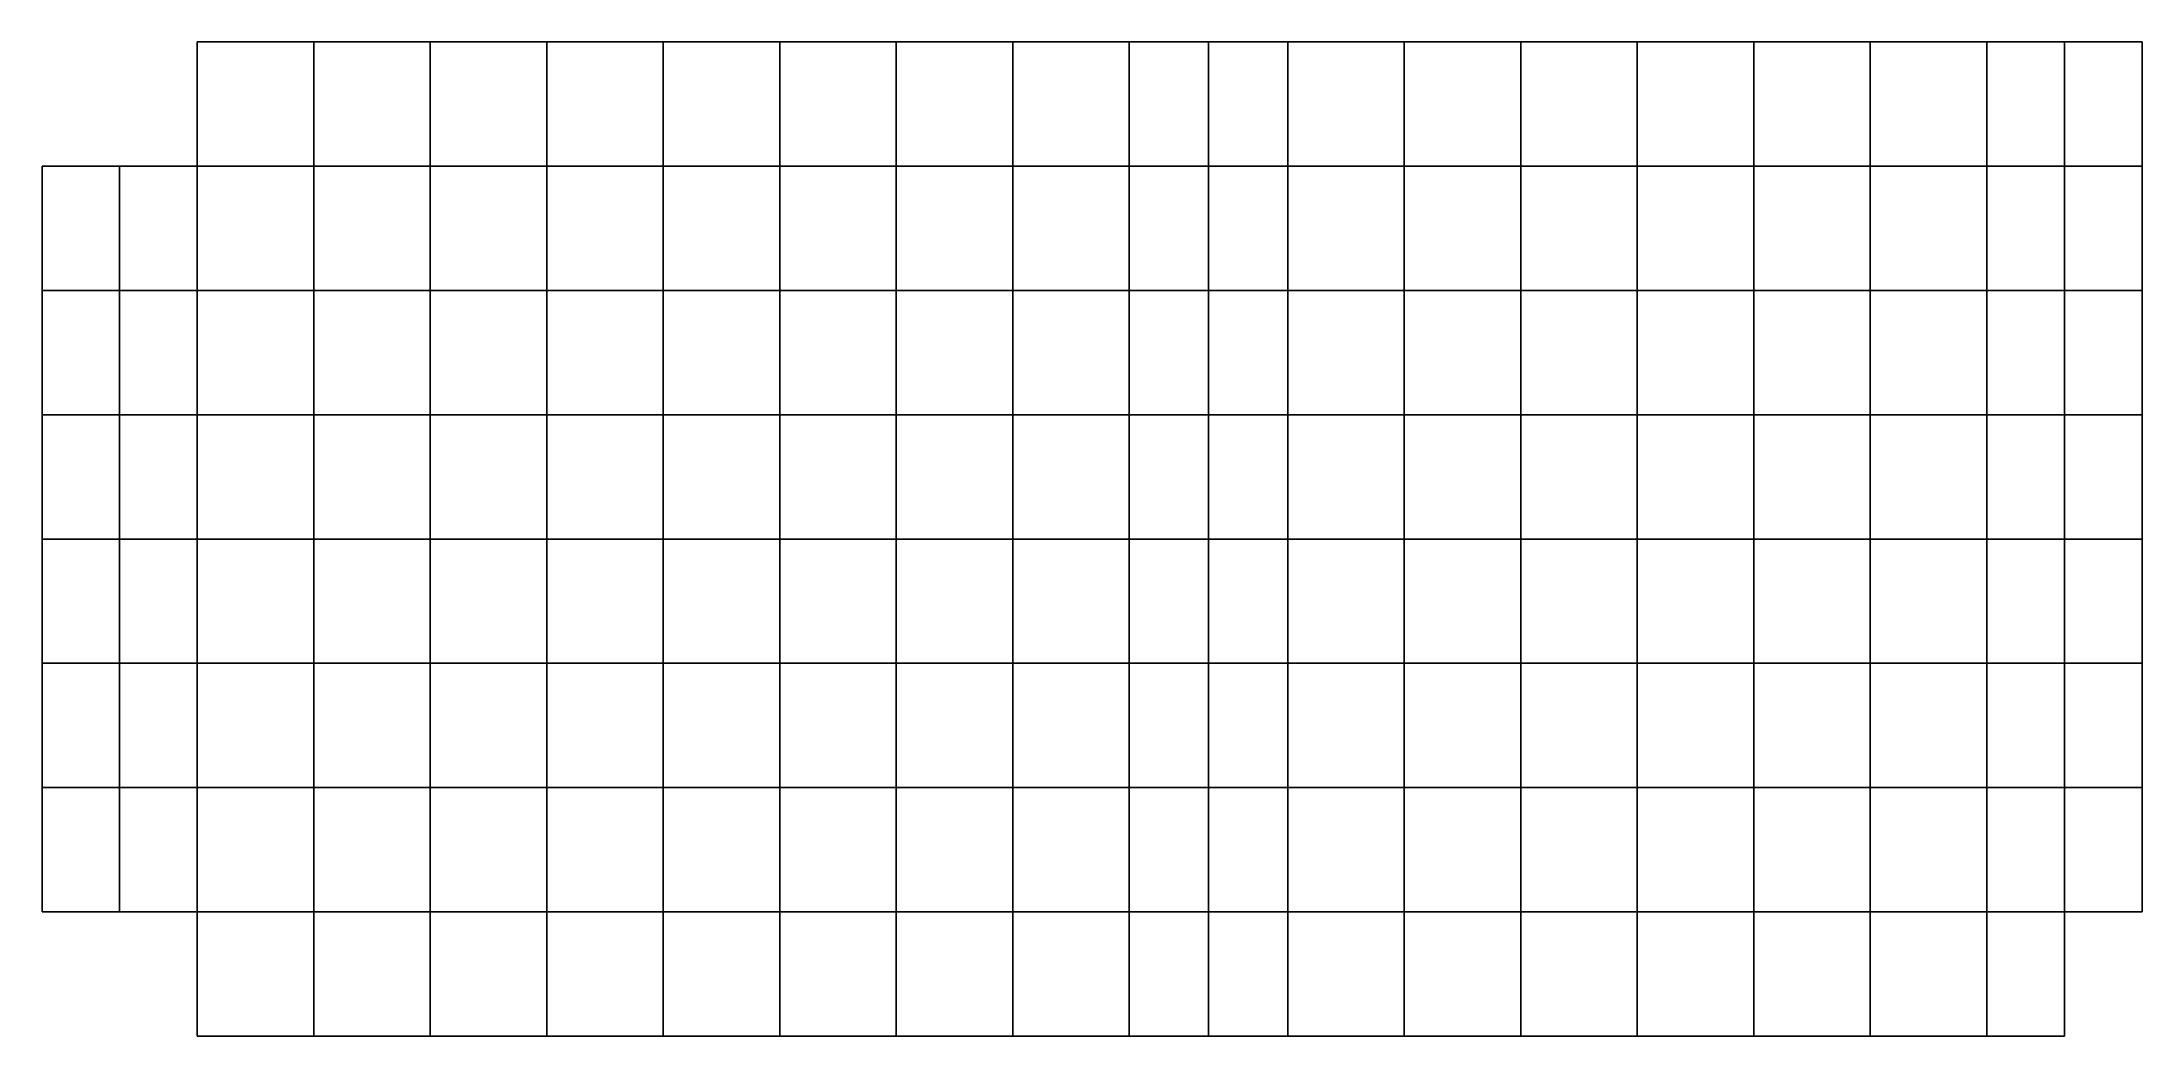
# Model space of a CAD drawing. Extents: x 0 to 768453, y -150 to 32537.
# Drawn here: x 0 to 67600, y 0 to 32000 of the extents above; entities that cross this region are included whole.
import ezdxf

# ---------------------------------------------------------------- set-up
doc = ezdxf.new("R2010")
doc.units = 0
doc.layers.get('0').update_dxf_attribs({"color": 2, "linetype": 'CONTINUOUS'})

msp = doc.modelspace()

# ---------------------------------------------------------------- linework, layer by layer
for p, q in [((5000, 28000), (5000, 32000)), ((12500, 32000), (5000, 32000)), ((5000, 32000), (5000, 32000, 3330)), ((12500, 32000, 3330), (5000, 32000, 3330)), ((5000, 28000, 3330), (5000, 32000, 3330)), ((5000, 32000, 3330), (5000, 32000, 6460)), ((5000, 32000, 6460), (5000, 32000, 9590)), ((12500, 32000, 6460), (5000, 32000, 6460)), ((5000, 28000, 6460), (5000, 32000, 6460)), ((12500, 32000, 9590), (5000, 32000, 9590)), ((5000, 28000, 9590), (5000, 32000, 9590)), ((8750, 28000, 3330), (8750, 32000, 3330)), ((8750, 28000, 6460), (8750, 32000, 6460)), ((8750, 28000, 9590), (8750, 32000, 9590)), ((12500, 28000), (12500, 32000)), ((20000, 32000), (12500, 32000)), ((12500, 32000), (12500, 32000, 3330)), ((20000, 32000, 3330), (12500, 32000, 3330)), ((12500, 28000, 3330), (12500, 32000, 3330)), ((12500, 32000, 3330), (12500, 32000, 6460)), ((12500, 32000, 6460), (12500, 32000, 9590)), ((20000, 32000, 6460), (12500, 32000, 6460)), ((12500, 28000, 6460), (12500, 32000, 6460)), ((20000, 32000, 9590), (12500, 32000, 9590)), ((12500, 28000, 9590), (12500, 32000, 9590)), ((16250, 28000, 3330), (16250, 32000, 3330)), ((16250, 28000, 6460), (16250, 32000, 6460)), ((16250, 28000, 9590), (16250, 32000, 9590)), ((20000, 28000), (20000, 32000)), ((27500, 32000), (20000, 32000)), ((20000, 32000), (20000, 32000, 3330)), ((27500, 32000, 3330), (20000, 32000, 3330)), ((20000, 28000, 3330), (20000, 32000, 3330)), ((20000, 32000, 3330), (20000, 32000, 6460)), ((20000, 32000, 6460), (20000, 32000, 9590)), ((27500, 32000, 6460), (20000, 32000, 6460)), ((20000, 28000, 6460), (20000, 32000, 6460)), ((27500, 32000, 9590), (20000, 32000, 9590)), ((20000, 28000, 9590), (20000, 32000, 9590)), ((23750, 28000, 3330), (23750, 32000, 3330)), ((23750, 28000, 6460), (23750, 32000, 6460)), ((23750, 28000, 9590), (23750, 32000, 9590)), ((27500, 28000), (27500, 32000)), ((35000, 32000), (27500, 32000)), ((27500, 32000), (27500, 32000, 3330)), ((35000, 32000, 3330), (27500, 32000, 3330)), ((27500, 28000, 3330), (27500, 32000, 3330)), ((27500, 32000, 3330), (27500, 32000, 6460)), ((27500, 32000, 6460), (27500, 32000, 9590)), ((35000, 32000, 6460), (27500, 32000, 6460)), ((27500, 28000, 6460), (27500, 32000, 6460)), ((35000, 32000, 9590), (27500, 32000, 9590)), ((27500, 28000, 9590), (27500, 32000, 9590)), ((31250, 28000, 3330), (31250, 32000, 3330)), ((31250, 28000, 6460), (31250, 32000, 6460)), ((31250, 28000, 9590), (31250, 32000, 9590)), ((35000, 28000), (35000, 32000)), ((40100, 32000), (35000, 32000)), ((35000, 32000), (35000, 32000, 3330)), ((40100, 32000, 3330), (35000, 32000, 3330)), ((35000, 28000, 3330), (35000, 32000, 3330)), ((35000, 32000, 3330), (35000, 32000, 6460)), ((35000, 32000, 6460), (35000, 32000, 9590)), ((40100, 32000, 6460), (35000, 32000, 6460)), ((35000, 28000, 6460), (35000, 32000, 6460)), ((40100, 32000, 9590), (35000, 32000, 9590)), ((35000, 28000, 9590), (35000, 32000, 9590)), ((37550, 28000, 3330), (37550, 32000, 3330)), ((37550, 28000, 6460), (37550, 32000, 6460)), ((37550, 28000, 9590), (37550, 32000, 9590)), ((40100, 28000), (40100, 32000)), ((47600, 32000), (40100, 32000)), ((40100, 32000), (40100, 32000, 3330)), ((47600, 32000, 3330), (40100, 32000, 3330)), ((40100, 28000, 3330), (40100, 32000, 3330)), ((40100, 32000, 3330), (40100, 32000, 6460)), ((40100, 32000, 6460), (40100, 32000, 9590)), ((47600, 32000, 6460), (40100, 32000, 6460)), ((40100, 28000, 6460), (40100, 32000, 6460)), ((47600, 32000, 9590), (40100, 32000, 9590)), ((40100, 28000, 9590), (40100, 32000, 9590)), ((43850, 28000, 3330), (43850, 32000, 3330)), ((43850, 28000, 6460), (43850, 32000, 6460)), ((43850, 28000, 9590), (43850, 32000, 9590)), ((47600, 28000), (47600, 32000)), ((55100, 32000), (47600, 32000)), ((47600, 32000), (47600, 32000, 3330)), ((55100, 32000, 3330), (47600, 32000, 3330)), ((47600, 28000, 3330), (47600, 32000, 3330)), ((47600, 32000, 3330), (47600, 32000, 6460)), ((47600, 32000, 6460), (47600, 32000, 9590)), ((55100, 32000, 6460), (47600, 32000, 6460)), ((47600, 28000, 6460), (47600, 32000, 6460)), ((55100, 32000, 9590), (47600, 32000, 9590)), ((47600, 28000, 9590), (47600, 32000, 9590)), ((51350, 28000, 3330), (51350, 32000, 3330)), ((51350, 28000, 6460), (51350, 32000, 6460)), ((51350, 28000, 9590), (51350, 32000, 9590)), ((55100, 28000), (55100, 32000)), ((62600, 32000), (55100, 32000)), ((55100, 32000), (55100, 32000, 3330)), ((62600, 32000, 3330), (55100, 32000, 3330)), ((55100, 28000, 3330), (55100, 32000, 3330)), ((55100, 32000, 3330), (55100, 32000, 6460)), ((55100, 32000, 6460), (55100, 32000, 9590)), ((62600, 32000, 6460), (55100, 32000, 6460)), ((55100, 28000, 6460), (55100, 32000, 6460)), ((62600, 32000, 9590), (55100, 32000, 9590)), ((55100, 28000, 9590), (55100, 32000, 9590)), ((58850, 28000, 3330), (58850, 32000, 3330)), ((58850, 28000, 6460), (58850, 32000, 6460)), ((58850, 28000, 9590), (58850, 32000, 9590)), ((67600, 32000), (62600, 32000)), ((62600, 28000), (62600, 32000)), ((62600, 32000), (62600, 32000, 3330)), ((67600, 32000, 3330), (62600, 32000, 3330)), ((62600, 28000, 3330), (62600, 32000, 3330)), ((62600, 32000, 3330), (62600, 32000, 6460)), ((62600, 32000, 6460), (62600, 32000, 9590)), ((67600, 32000, 6460), (62600, 32000, 6460)), ((62600, 28000, 6460), (62600, 32000, 6460)), ((67600, 32000, 9590), (62600, 32000, 9590)), ((62600, 28000, 9590), (62600, 32000, 9590)), ((65100, 28000, 3330), (65100, 32000, 3330)), ((65100, 28000, 6460), (65100, 32000, 6460)), ((65100, 28000, 9590), (65100, 32000, 9590)), ((67600, 28000), (67600, 32000)), ((67600, 32000), (67600, 32000, 3330)), ((67600, 28000, 3330), (67600, 32000, 3330)), ((67600, 32000, 3330), (67600, 32000, 6460)), ((67600, 32000, 6460), (67600, 32000, 9590)), ((67600, 28000, 6460), (67600, 32000, 6460)), ((67600, 28000, 9590), (67600, 32000, 9590)), ((5000, 28000), (0, 28000)), ((0, 28000), (0, 28000, 3330)), ((0, 24000), (0, 28000)), ((0, 20000, 3330), (0, 28000, 3330)), ((5000, 28000, 3330), (0, 28000, 3330)), ((0, 28000, 3330), (0, 28000, 6460)), ((0, 28000, 6460), (0, 28000, 9590)), ((0, 20000, 6460), (0, 28000, 6460)), ((5000, 28000, 6460), (0, 28000, 6460)), ((0, 20000, 9590), (0, 28000, 9590)), ((5000, 28000, 9590), (0, 28000, 9590)), ((2500, 20000, 3330), (2500, 28000, 3330)), ((2500, 20000, 6460), (2500, 28000, 6460)), ((2500, 20000, 9590), (2500, 28000, 9590)), ((12500, 28000), (5000, 28000)), ((5000, 28000), (5000, 28000, 3330)), ((5000, 24000), (5000, 28000)), ((12500, 28000, 3330), (5000, 28000, 3330)), ((5000, 20000, 3330), (5000, 28000, 3330)), ((5000, 28000, 3330), (5000, 28000, 6460)), ((5000, 28000, 6460), (5000, 28000, 9590)), ((12500, 28000, 6460), (5000, 28000, 6460)), ((5000, 20000, 6460), (5000, 28000, 6460)), ((12500, 28000, 9590), (5000, 28000, 9590)), ((5000, 20000, 9590), (5000, 28000, 9590)), ((8750, 20000, 3330), (8750, 28000, 3330)), ((8750, 20000, 6460), (8750, 28000, 6460)), ((8750, 20000, 9590), (8750, 28000, 9590)), ((20000, 28000), (12500, 28000)), ((12500, 28000), (12500, 28000, 3330)), ((12500, 24000), (12500, 28000)), ((20000, 28000, 3330), (12500, 28000, 3330)), ((12500, 20000, 3330), (12500, 28000, 3330)), ((12500, 28000, 3330), (12500, 28000, 6460)), ((12500, 28000, 6460), (12500, 28000, 9590)), ((20000, 28000, 6460), (12500, 28000, 6460)), ((12500, 20000, 6460), (12500, 28000, 6460)), ((20000, 28000, 9590), (12500, 28000, 9590)), ((12500, 20000, 9590), (12500, 28000, 9590)), ((16250, 20000, 3330), (16250, 28000, 3330)), ((16250, 20000, 6460), (16250, 28000, 6460)), ((16250, 20000, 9590), (16250, 28000, 9590)), ((27500, 28000), (20000, 28000)), ((20000, 28000), (20000, 28000, 3330)), ((20000, 24000), (20000, 28000)), ((27500, 28000, 3330), (20000, 28000, 3330)), ((20000, 20000, 3330), (20000, 28000, 3330)), ((20000, 28000, 3330), (20000, 28000, 6460)), ((20000, 28000, 6460), (20000, 28000, 9590)), ((27500, 28000, 6460), (20000, 28000, 6460)), ((20000, 20000, 6460), (20000, 28000, 6460)), ((27500, 28000, 9590), (20000, 28000, 9590)), ((20000, 20000, 9590), (20000, 28000, 9590)), ((23750, 20000, 3330), (23750, 28000, 3330)), ((23750, 20000, 6460), (23750, 28000, 6460)), ((23750, 20000, 9590), (23750, 28000, 9590)), ((35000, 28000), (27500, 28000)), ((27500, 28000), (27500, 28000, 3330)), ((27500, 24000), (27500, 28000)), ((35000, 28000, 3330), (27500, 28000, 3330)), ((27500, 20000, 3330), (27500, 28000, 3330)), ((27500, 28000, 3330), (27500, 28000, 6460)), ((27500, 28000, 6460), (27500, 28000, 9590)), ((35000, 28000, 6460), (27500, 28000, 6460)), ((27500, 20000, 6460), (27500, 28000, 6460)), ((35000, 28000, 9590), (27500, 28000, 9590)), ((27500, 20000, 9590), (27500, 28000, 9590)), ((31250, 20000, 3330), (31250, 28000, 3330)), ((31250, 20000, 6460), (31250, 28000, 6460)), ((31250, 20000, 9590), (31250, 28000, 9590)), ((40100, 28000), (35000, 28000)), ((35000, 28000), (35000, 28000, 3330)), ((35000, 24000), (35000, 28000)), ((40100, 28000, 3330), (35000, 28000, 3330)), ((35000, 20000, 3330), (35000, 28000, 3330)), ((35000, 28000, 3330), (35000, 28000, 6460)), ((35000, 28000, 6460), (35000, 28000, 9590)), ((40100, 28000, 6460), (35000, 28000, 6460)), ((35000, 20000, 6460), (35000, 28000, 6460)), ((40100, 28000, 9590), (35000, 28000, 9590)), ((35000, 20000, 9590), (35000, 28000, 9590)), ((37550, 20000, 3330), (37550, 28000, 3330)), ((37550, 20000, 6460), (37550, 28000, 6460)), ((37550, 20000, 9590), (37550, 28000, 9590)), ((47600, 28000), (40100, 28000)), ((40100, 28000), (40100, 28000, 3330)), ((40100, 24000), (40100, 28000)), ((47600, 28000, 3330), (40100, 28000, 3330)), ((40100, 20000, 3330), (40100, 28000, 3330)), ((40100, 28000, 3330), (40100, 28000, 6460)), ((40100, 28000, 6460), (40100, 28000, 9590)), ((47600, 28000, 6460), (40100, 28000, 6460)), ((40100, 20000, 6460), (40100, 28000, 6460)), ((47600, 28000, 9590), (40100, 28000, 9590)), ((40100, 20000, 9590), (40100, 28000, 9590)), ((43850, 20000, 3330), (43850, 28000, 3330)), ((43850, 20000, 6460), (43850, 28000, 6460)), ((43850, 20000, 9590), (43850, 28000, 9590)), ((55100, 28000), (47600, 28000)), ((47600, 28000), (47600, 28000, 3330)), ((47600, 24000), (47600, 28000)), ((55100, 28000, 3330), (47600, 28000, 3330)), ((47600, 20000, 3330), (47600, 28000, 3330)), ((47600, 28000, 3330), (47600, 28000, 6460)), ((47600, 28000, 6460), (47600, 28000, 9590)), ((55100, 28000, 6460), (47600, 28000, 6460)), ((47600, 20000, 6460), (47600, 28000, 6460)), ((55100, 28000, 9590), (47600, 28000, 9590)), ((47600, 20000, 9590), (47600, 28000, 9590)), ((51350, 20000, 3330), (51350, 28000, 3330)), ((51350, 20000, 6460), (51350, 28000, 6460)), ((51350, 20000, 9590), (51350, 28000, 9590)), ((62600, 28000), (55100, 28000)), ((55100, 28000), (55100, 28000, 3330)), ((55100, 24000), (55100, 28000)), ((62600, 28000, 3330), (55100, 28000, 3330)), ((55100, 20000, 3330), (55100, 28000, 3330)), ((55100, 28000, 3330), (55100, 28000, 6460)), ((55100, 28000, 6460), (55100, 28000, 9590)), ((62600, 28000, 6460), (55100, 28000, 6460)), ((55100, 20000, 6460), (55100, 28000, 6460)), ((62600, 28000, 9590), (55100, 28000, 9590)), ((55100, 20000, 9590), (55100, 28000, 9590)), ((58850, 20000, 3330), (58850, 28000, 3330)), ((58850, 20000, 6460), (58850, 28000, 6460)), ((58850, 20000, 9590), (58850, 28000, 9590)), ((67600, 28000), (62600, 28000)), ((62600, 28000), (62600, 28000, 3330)), ((62600, 24000), (62600, 28000)), ((67600, 28000, 3330), (62600, 28000, 3330)), ((62600, 20000, 3330), (62600, 28000, 3330)), ((62600, 28000, 3330), (62600, 28000, 6460)), ((62600, 28000, 6460), (62600, 28000, 9590)), ((67600, 28000, 6460), (62600, 28000, 6460)), ((62600, 20000, 6460), (62600, 28000, 6460)), ((67600, 28000, 9590), (62600, 28000, 9590)), ((62600, 20000, 9590), (62600, 28000, 9590)), ((65100, 20000, 3330), (65100, 28000, 3330)), ((65100, 20000, 6460), (65100, 28000, 6460)), ((65100, 20000, 9590), (65100, 28000, 9590)), ((67600, 28000), (67600, 28000, 3330)), ((67600, 24000), (67600, 28000)), ((67600, 20000, 3330), (67600, 28000, 3330)), ((67600, 28000, 3330), (67600, 28000, 6460)), ((67600, 28000, 6460), (67600, 28000, 9590)), ((67600, 20000, 6460), (67600, 28000, 6460)), ((67600, 20000, 9590), (67600, 28000, 9590)), ((0, 20000), (0, 24000)), ((5000, 24000), (0, 24000)), ((5000, 20000), (5000, 24000)), ((12500, 24000), (5000, 24000)), ((12500, 20000), (12500, 24000)), ((20000, 24000), (12500, 24000)), ((20000, 20000), (20000, 24000)), ((27500, 24000), (20000, 24000)), ((27500, 20000), (27500, 24000)), ((35000, 24000), (27500, 24000)), ((35000, 20000), (35000, 24000)), ((40100, 24000), (35000, 24000)), ((40100, 20000), (40100, 24000)), ((47600, 24000), (40100, 24000)), ((47600, 20000), (47600, 24000)), ((55100, 24000), (47600, 24000)), ((55100, 20000), (55100, 24000)), ((62600, 24000), (55100, 24000)), ((62600, 20000), (62600, 24000)), ((67600, 24000), (62600, 24000)), ((67600, 20000), (67600, 24000)), ((0, 16000), (0, 20000)), ((5000, 20000), (0, 20000)), ((0, 20000), (0, 20000, 3330)), ((0, 16000, 3330), (0, 20000, 3330)), ((5000, 20000, 3330), (0, 20000, 3330)), ((0, 20000, 3330), (0, 20000, 6460)), ((0, 20000, 6460), (0, 20000, 9590)), ((0, 16000, 6460), (0, 20000, 6460)), ((5000, 20000, 6460), (0, 20000, 6460)), ((0, 16000, 9590), (0, 20000, 9590)), ((5000, 20000, 9590), (0, 20000, 9590)), ((2500, 16000, 3330), (2500, 20000, 3330)), ((2500, 16000, 6460), (2500, 20000, 6460)), ((2500, 16000, 9590), (2500, 20000, 9590)), ((5000, 16000), (5000, 20000)), ((12500, 20000), (5000, 20000)), ((5000, 20000), (5000, 20000, 3330)), ((12500, 20000, 3330), (5000, 20000, 3330)), ((5000, 12000, 3330), (5000, 20000, 3330)), ((5000, 20000, 3330), (5000, 20000, 6460)), ((5000, 20000, 6460), (5000, 20000, 9590)), ((12500, 20000, 6460), (5000, 20000, 6460)), ((5000, 12000, 6460), (5000, 20000, 6460)), ((12500, 20000, 9590), (5000, 20000, 9590)), ((5000, 12000, 9590), (5000, 20000, 9590)), ((8750, 16000, 3330), (8750, 20000, 3330)), ((8750, 16000, 6460), (8750, 20000, 6460)), ((8750, 16000, 9590), (8750, 20000, 9590)), ((12500, 16000), (12500, 20000)), ((20000, 20000), (12500, 20000)), ((12500, 20000), (12500, 20000, 3330)), ((20000, 20000, 3330), (12500, 20000, 3330)), ((12500, 16000, 3330), (12500, 20000, 3330)), ((12500, 20000, 3330), (12500, 20000, 6460)), ((12500, 20000, 6460), (12500, 20000, 9590)), ((20000, 20000, 6460), (12500, 20000, 6460)), ((12500, 16000, 6460), (12500, 20000, 6460)), ((20000, 20000, 9590), (12500, 20000, 9590)), ((12500, 16000, 9590), (12500, 20000, 9590)), ((16250, 16000, 3330), (16250, 20000, 3330)), ((16250, 16000, 6460), (16250, 20000, 6460)), ((16250, 16000, 9590), (16250, 20000, 9590)), ((20000, 16000), (20000, 20000)), ((27500, 20000), (20000, 20000)), ((20000, 20000), (20000, 20000, 3330)), ((27500, 20000, 3330), (20000, 20000, 3330)), ((20000, 16000, 3330), (20000, 20000, 3330)), ((20000, 20000, 3330), (20000, 20000, 6460)), ((20000, 20000, 6460), (20000, 20000, 9590)), ((27500, 20000, 6460), (20000, 20000, 6460)), ((20000, 16000, 6460), (20000, 20000, 6460)), ((27500, 20000, 9590), (20000, 20000, 9590)), ((20000, 16000, 9590), (20000, 20000, 9590)), ((23750, 16000, 3330), (23750, 20000, 3330)), ((23750, 16000, 6460), (23750, 20000, 6460)), ((23750, 16000, 9590), (23750, 20000, 9590)), ((27500, 16000), (27500, 20000)), ((35000, 20000), (27500, 20000)), ((27500, 20000), (27500, 20000, 3330)), ((35000, 20000, 3330), (27500, 20000, 3330)), ((27500, 16000, 3330), (27500, 20000, 3330)), ((27500, 20000, 3330), (27500, 20000, 6460)), ((27500, 20000, 6460), (27500, 20000, 9590)), ((35000, 20000, 6460), (27500, 20000, 6460)), ((27500, 16000, 6460), (27500, 20000, 6460)), ((35000, 20000, 9590), (27500, 20000, 9590)), ((27500, 16000, 9590), (27500, 20000, 9590)), ((31250, 16000, 3330), (31250, 20000, 3330)), ((31250, 16000, 6460), (31250, 20000, 6460)), ((31250, 16000, 9590), (31250, 20000, 9590)), ((35000, 16000), (35000, 20000)), ((40100, 20000), (35000, 20000)), ((35000, 20000), (35000, 20000, 3330)), ((40100, 20000, 3330), (35000, 20000, 3330)), ((35000, 16000, 3330), (35000, 20000, 3330)), ((35000, 20000, 3330), (35000, 20000, 6460)), ((35000, 20000, 6460), (35000, 20000, 9590)), ((40100, 20000, 6460), (35000, 20000, 6460)), ((35000, 16000, 6460), (35000, 20000, 6460)), ((40100, 20000, 9590), (35000, 20000, 9590)), ((35000, 16000, 9590), (35000, 20000, 9590)), ((37550, 16000, 3330), (37550, 20000, 3330)), ((37550, 16000, 6460), (37550, 20000, 6460)), ((37550, 16000, 9590), (37550, 20000, 9590)), ((40100, 16000), (40100, 20000)), ((47600, 20000), (40100, 20000)), ((40100, 20000), (40100, 20000, 3330)), ((47600, 20000, 3330), (40100, 20000, 3330)), ((40100, 16000, 3330), (40100, 20000, 3330)), ((40100, 20000, 3330), (40100, 20000, 6460)), ((40100, 20000, 6460), (40100, 20000, 9590)), ((47600, 20000, 6460), (40100, 20000, 6460)), ((40100, 16000, 6460), (40100, 20000, 6460)), ((47600, 20000, 9590), (40100, 20000, 9590)), ((40100, 16000, 9590), (40100, 20000, 9590)), ((43850, 16000, 3330), (43850, 20000, 3330)), ((43850, 16000, 6460), (43850, 20000, 6460)), ((43850, 16000, 9590), (43850, 20000, 9590)), ((47600, 16000), (47600, 20000)), ((55100, 20000), (47600, 20000)), ((47600, 20000), (47600, 20000, 3330)), ((55100, 20000, 3330), (47600, 20000, 3330)), ((47600, 16000, 3330), (47600, 20000, 3330)), ((47600, 20000, 3330), (47600, 20000, 6460)), ((47600, 20000, 6460), (47600, 20000, 9590)), ((55100, 20000, 6460), (47600, 20000, 6460)), ((47600, 16000, 6460), (47600, 20000, 6460)), ((55100, 20000, 9590), (47600, 20000, 9590)), ((47600, 16000, 9590), (47600, 20000, 9590)), ((51350, 16000, 3330), (51350, 20000, 3330)), ((51350, 16000, 6460), (51350, 20000, 6460)), ((51350, 16000, 9590), (51350, 20000, 9590)), ((55100, 16000), (55100, 20000)), ((62600, 20000), (55100, 20000)), ((55100, 20000), (55100, 20000, 3330)), ((62600, 20000, 3330), (55100, 20000, 3330)), ((55100, 16000, 3330), (55100, 20000, 3330)), ((55100, 20000, 3330), (55100, 20000, 6460)), ((55100, 20000, 6460), (55100, 20000, 9590)), ((62600, 20000, 6460), (55100, 20000, 6460)), ((55100, 16000, 6460), (55100, 20000, 6460)), ((62600, 20000, 9590), (55100, 20000, 9590)), ((55100, 16000, 9590), (55100, 20000, 9590)), ((58850, 16000, 3330), (58850, 20000, 3330)), ((58850, 16000, 6460), (58850, 20000, 6460)), ((58850, 16000, 9590), (58850, 20000, 9590)), ((67600, 20000), (62600, 20000)), ((62600, 16000), (62600, 20000)), ((62600, 20000), (62600, 20000, 3330)), ((67600, 20000, 3330), (62600, 20000, 3330)), ((62600, 16000, 3330), (62600, 20000, 3330)), ((62600, 20000, 3330), (62600, 20000, 6460)), ((62600, 20000, 6460), (62600, 20000, 9590)), ((67600, 20000, 6460), (62600, 20000, 6460)), ((62600, 16000, 6460), (62600, 20000, 6460)), ((67600, 20000, 9590), (62600, 20000, 9590)), ((62600, 16000, 9590), (62600, 20000, 9590)), ((65100, 16000, 3330), (65100, 20000, 3330)), ((65100, 16000, 6460), (65100, 20000, 6460)), ((65100, 16000, 9590), (65100, 20000, 9590)), ((67600, 16000), (67600, 20000)), ((67600, 20000), (67600, 20000, 3330)), ((67600, 16000, 3330), (67600, 20000, 3330)), ((67600, 20000, 3330), (67600, 20000, 6460)), ((67600, 20000, 6460), (67600, 20000, 9590)), ((67600, 16000, 6460), (67600, 20000, 6460)), ((67600, 16000, 9590), (67600, 20000, 9590)), ((0, 12000), (0, 16000)), ((5000, 16000), (0, 16000)), ((0, 16000), (0, 16000, 3330)), ((0, 12000, 3330), (0, 16000, 3330)), ((5000, 16000, 3330), (0, 16000, 3330)), ((0, 16000, 3330), (0, 16000, 6460)), ((0, 16000, 6460), (0, 16000, 9590)), ((0, 12000, 6460), (0, 16000, 6460)), ((5000, 16000, 6460), (0, 16000, 6460)), ((0, 12000, 9590), (0, 16000, 9590)), ((5000, 16000, 9590), (0, 16000, 9590)), ((2500, 12000, 3330), (2500, 16000, 3330)), ((2500, 12000, 6460), (2500, 16000, 6460)), ((2500, 12000, 9590), (2500, 16000, 9590)), ((5000, 12000), (5000, 16000)), ((12500, 16000), (5000, 16000)), ((12500, 16000, 3330), (5000, 16000, 3330)), ((12500, 16000, 6460), (5000, 16000, 6460)), ((12500, 16000, 9590), (5000, 16000, 9590)), ((8750, 12000, 3330), (8750, 16000, 3330)), ((8750, 12000, 6460), (8750, 16000, 6460)), ((8750, 12000, 9590), (8750, 16000, 9590)), ((12500, 12000), (12500, 16000)), ((20000, 16000), (12500, 16000)), ((12500, 16000), (12500, 16000, 3330)), ((20000, 16000, 3330), (12500, 16000, 3330)), ((12500, 12000, 3330), (12500, 16000, 3330)), ((12500, 16000, 3330), (12500, 16000, 6460)), ((12500, 16000, 6460), (12500, 16000, 9590)), ((20000, 16000, 6460), (12500, 16000, 6460)), ((12500, 12000, 6460), (12500, 16000, 6460)), ((20000, 16000, 9590), (12500, 16000, 9590)), ((12500, 12000, 9590), (12500, 16000, 9590)), ((16250, 12000, 3330), (16250, 16000, 3330)), ((16250, 12000, 6460), (16250, 16000, 6460)), ((16250, 12000, 9590), (16250, 16000, 9590)), ((20000, 12000), (20000, 16000)), ((27500, 16000), (20000, 16000)), ((20000, 16000), (20000, 16000, 3330)), ((27500, 16000, 3330), (20000, 16000, 3330)), ((20000, 12000, 3330), (20000, 16000, 3330)), ((20000, 16000, 3330), (20000, 16000, 6460)), ((20000, 16000, 6460), (20000, 16000, 9590)), ((27500, 16000, 6460), (20000, 16000, 6460)), ((20000, 12000, 6460), (20000, 16000, 6460)), ((27500, 16000, 9590), (20000, 16000, 9590)), ((20000, 12000, 9590), (20000, 16000, 9590)), ((23750, 12000, 3330), (23750, 16000, 3330)), ((23750, 12000, 6460), (23750, 16000, 6460)), ((23750, 12000, 9590), (23750, 16000, 9590)), ((27500, 12000), (27500, 16000)), ((35000, 16000), (27500, 16000)), ((27500, 16000), (27500, 16000, 3330)), ((35000, 16000, 3330), (27500, 16000, 3330)), ((27500, 12000, 3330), (27500, 16000, 3330)), ((27500, 16000, 3330), (27500, 16000, 6460)), ((27500, 16000, 6460), (27500, 16000, 9590)), ((35000, 16000, 6460), (27500, 16000, 6460)), ((27500, 12000, 6460), (27500, 16000, 6460)), ((35000, 16000, 9590), (27500, 16000, 9590)), ((27500, 12000, 9590), (27500, 16000, 9590)), ((31250, 12000, 3330), (31250, 16000, 3330)), ((31250, 12000, 6460), (31250, 16000, 6460)), ((31250, 12000, 9590), (31250, 16000, 9590)), ((35000, 12000), (35000, 16000)), ((40100, 16000), (35000, 16000)), ((35000, 16000), (35000, 16000, 3330)), ((40100, 16000, 3330), (35000, 16000, 3330)), ((35000, 12000, 3330), (35000, 16000, 3330)), ((35000, 16000, 3330), (35000, 16000, 6460)), ((35000, 16000, 6460), (35000, 16000, 9590)), ((40100, 16000, 6460), (35000, 16000, 6460)), ((35000, 12000, 6460), (35000, 16000, 6460)), ((40100, 16000, 9590), (35000, 16000, 9590)), ((35000, 12000, 9590), (35000, 16000, 9590)), ((37550, 12000, 3330), (37550, 16000, 3330)), ((37550, 12000, 6460), (37550, 16000, 6460)), ((37550, 12000, 9590), (37550, 16000, 9590)), ((40100, 12000), (40100, 16000)), ((47600, 16000), (40100, 16000)), ((40100, 16000), (40100, 16000, 3330)), ((47600, 16000, 3330), (40100, 16000, 3330)), ((40100, 12000, 3330), (40100, 16000, 3330)), ((40100, 16000, 3330), (40100, 16000, 6460)), ((40100, 16000, 6460), (40100, 16000, 9590)), ((47600, 16000, 6460), (40100, 16000, 6460)), ((40100, 12000, 6460), (40100, 16000, 6460)), ((47600, 16000, 9590), (40100, 16000, 9590)), ((40100, 12000, 9590), (40100, 16000, 9590)), ((43850, 12000, 3330), (43850, 16000, 3330)), ((43850, 12000, 6460), (43850, 16000, 6460)), ((43850, 12000, 9590), (43850, 16000, 9590)), ((47600, 12000), (47600, 16000)), ((55100, 16000), (47600, 16000)), ((47600, 16000), (47600, 16000, 3330)), ((55100, 16000, 3330), (47600, 16000, 3330)), ((47600, 12000, 3330), (47600, 16000, 3330)), ((47600, 16000, 3330), (47600, 16000, 6460)), ((47600, 16000, 6460), (47600, 16000, 9590)), ((55100, 16000, 6460), (47600, 16000, 6460)), ((47600, 12000, 6460), (47600, 16000, 6460)), ((55100, 16000, 9590), (47600, 16000, 9590)), ((47600, 12000, 9590), (47600, 16000, 9590)), ((51350, 12000, 3330), (51350, 16000, 3330)), ((51350, 12000, 6460), (51350, 16000, 6460)), ((51350, 12000, 9590), (51350, 16000, 9590)), ((55100, 12000), (55100, 16000)), ((62600, 16000), (55100, 16000)), ((55100, 16000), (55100, 16000, 3330)), ((62600, 16000, 3330), (55100, 16000, 3330)), ((55100, 12000, 3330), (55100, 16000, 3330)), ((55100, 16000, 3330), (55100, 16000, 6460)), ((55100, 16000, 6460), (55100, 16000, 9590)), ((62600, 16000, 6460), (55100, 16000, 6460)), ((55100, 12000, 6460), (55100, 16000, 6460)), ((62600, 16000, 9590), (55100, 16000, 9590)), ((55100, 12000, 9590), (55100, 16000, 9590)), ((58850, 12000, 3330), (58850, 16000, 3330)), ((58850, 12000, 6460), (58850, 16000, 6460)), ((58850, 12000, 9590), (58850, 16000, 9590)), ((67600, 16000), (62600, 16000)), ((62600, 12000), (62600, 16000)), ((62600, 16000), (62600, 16000, 3330)), ((67600, 16000, 3330), (62600, 16000, 3330)), ((62600, 12000, 3330), (62600, 16000, 3330)), ((62600, 16000, 3330), (62600, 16000, 6460)), ((62600, 16000, 6460), (62600, 16000, 9590)), ((67600, 16000, 6460), (62600, 16000, 6460)), ((62600, 12000, 6460), (62600, 16000, 6460)), ((67600, 16000, 9590), (62600, 16000, 9590)), ((62600, 12000, 9590), (62600, 16000, 9590)), ((65100, 12000, 3330), (65100, 16000, 3330)), ((65100, 12000, 6460), (65100, 16000, 6460)), ((65100, 12000, 9590), (65100, 16000, 9590)), ((67600, 12000), (67600, 16000)), ((67600, 16000), (67600, 16000, 3330)), ((67600, 12000, 3330), (67600, 16000, 3330)), ((67600, 16000, 3330), (67600, 16000, 6460)), ((67600, 16000, 6460), (67600, 16000, 9590)), ((67600, 12000, 6460), (67600, 16000, 6460)), ((67600, 12000, 9590), (67600, 16000, 9590)), ((5000, 12000), (0, 12000)), ((0, 12000), (0, 12000, 3330)), ((0, 8000), (0, 12000)), ((0, 4000, 3330), (0, 12000, 3330)), ((5000, 12000, 3330), (0, 12000, 3330)), ((0, 12000, 3330), (0, 12000, 6460)), ((0, 12000, 6460), (0, 12000, 9590)), ((0, 4000, 6460), (0, 12000, 6460)), ((5000, 12000, 6460), (0, 12000, 6460)), ((0, 4000, 9590), (0, 12000, 9590)), ((5000, 12000, 9590), (0, 12000, 9590)), ((2500, 4000, 3330), (2500, 12000, 3330)), ((2500, 4000, 6460), (2500, 12000, 6460)), ((2500, 4000, 9590), (2500, 12000, 9590)), ((12500, 12000), (5000, 12000)), ((5000, 12000), (5000, 12000, 3330)), ((5000, 8000), (5000, 12000)), ((12500, 12000, 3330), (5000, 12000, 3330)), ((5000, 4000, 3330), (5000, 12000, 3330)), ((5000, 12000, 3330), (5000, 12000, 6460)), ((5000, 12000, 6460), (5000, 12000, 9590)), ((12500, 12000, 6460), (5000, 12000, 6460)), ((5000, 4000, 6460), (5000, 12000, 6460)), ((12500, 12000, 9590), (5000, 12000, 9590)), ((5000, 4000, 9590), (5000, 12000, 9590)), ((8750, 4000, 3330), (8750, 12000, 3330)), ((8750, 4000, 6460), (8750, 12000, 6460)), ((8750, 4000, 9590), (8750, 12000, 9590)), ((20000, 12000), (12500, 12000)), ((12500, 12000), (12500, 12000, 3330)), ((12500, 8000), (12500, 12000)), ((20000, 12000, 3330), (12500, 12000, 3330)), ((12500, 4000, 3330), (12500, 12000, 3330)), ((12500, 12000, 3330), (12500, 12000, 6460)), ((12500, 12000, 6460), (12500, 12000, 9590)), ((20000, 12000, 6460), (12500, 12000, 6460)), ((12500, 4000, 6460), (12500, 12000, 6460)), ((20000, 12000, 9590), (12500, 12000, 9590)), ((12500, 4000, 9590), (12500, 12000, 9590)), ((16250, 4000, 3330), (16250, 12000, 3330)), ((16250, 4000, 6460), (16250, 12000, 6460)), ((16250, 4000, 9590), (16250, 12000, 9590)), ((27500, 12000), (20000, 12000)), ((20000, 12000), (20000, 12000, 3330)), ((20000, 8000), (20000, 12000)), ((27500, 12000, 3330), (20000, 12000, 3330)), ((20000, 4000, 3330), (20000, 12000, 3330)), ((20000, 12000, 3330), (20000, 12000, 6460)), ((20000, 12000, 6460), (20000, 12000, 9590)), ((27500, 12000, 6460), (20000, 12000, 6460)), ((20000, 4000, 6460), (20000, 12000, 6460)), ((27500, 12000, 9590), (20000, 12000, 9590)), ((20000, 4000, 9590), (20000, 12000, 9590)), ((23750, 4000, 3330), (23750, 12000, 3330)), ((23750, 4000, 6460), (23750, 12000, 6460)), ((23750, 4000, 9590), (23750, 12000, 9590)), ((35000, 12000), (27500, 12000)), ((27500, 12000), (27500, 12000, 3330)), ((27500, 8000), (27500, 12000)), ((35000, 12000, 3330), (27500, 12000, 3330)), ((27500, 4000, 3330), (27500, 12000, 3330)), ((27500, 12000, 3330), (27500, 12000, 6460)), ((27500, 12000, 6460), (27500, 12000, 9590)), ((35000, 12000, 6460), (27500, 12000, 6460)), ((27500, 4000, 6460), (27500, 12000, 6460)), ((35000, 12000, 9590), (27500, 12000, 9590)), ((27500, 4000, 9590), (27500, 12000, 9590)), ((31250, 4000, 3330), (31250, 12000, 3330)), ((31250, 4000, 6460), (31250, 12000, 6460)), ((31250, 4000, 9590), (31250, 12000, 9590)), ((40100, 12000), (35000, 12000)), ((35000, 12000), (35000, 12000, 3330)), ((35000, 8000), (35000, 12000)), ((40100, 12000, 3330), (35000, 12000, 3330)), ((35000, 4000, 3330), (35000, 12000, 3330)), ((35000, 12000, 3330), (35000, 12000, 6460)), ((35000, 12000, 6460), (35000, 12000, 9590)), ((40100, 12000, 6460), (35000, 12000, 6460)), ((35000, 4000, 6460), (35000, 12000, 6460)), ((40100, 12000, 9590), (35000, 12000, 9590)), ((35000, 4000, 9590), (35000, 12000, 9590)), ((37550, 4000, 3330), (37550, 12000, 3330)), ((37550, 4000, 6460), (37550, 12000, 6460)), ((37550, 4000, 9590), (37550, 12000, 9590)), ((47600, 12000), (40100, 12000)), ((40100, 12000), (40100, 12000, 3330)), ((40100, 8000), (40100, 12000)), ((47600, 12000, 3330), (40100, 12000, 3330)), ((40100, 4000, 3330), (40100, 12000, 3330)), ((40100, 12000, 3330), (40100, 12000, 6460)), ((40100, 12000, 6460), (40100, 12000, 9590)), ((47600, 12000, 6460), (40100, 12000, 6460)), ((40100, 4000, 6460), (40100, 12000, 6460)), ((47600, 12000, 9590), (40100, 12000, 9590)), ((40100, 4000, 9590), (40100, 12000, 9590)), ((43850, 4000, 3330), (43850, 12000, 3330)), ((43850, 4000, 6460), (43850, 12000, 6460)), ((43850, 4000, 9590), (43850, 12000, 9590)), ((55100, 12000), (47600, 12000)), ((47600, 12000), (47600, 12000, 3330)), ((47600, 8000), (47600, 12000)), ((55100, 12000, 3330), (47600, 12000, 3330)), ((47600, 4000, 3330), (47600, 12000, 3330)), ((47600, 12000, 3330), (47600, 12000, 6460)), ((47600, 12000, 6460), (47600, 12000, 9590)), ((55100, 12000, 6460), (47600, 12000, 6460)), ((47600, 4000, 6460), (47600, 12000, 6460)), ((55100, 12000, 9590), (47600, 12000, 9590)), ((47600, 4000, 9590), (47600, 12000, 9590)), ((51350, 4000, 3330), (51350, 12000, 3330)), ((51350, 4000, 6460), (51350, 12000, 6460)), ((51350, 4000, 9590), (51350, 12000, 9590)), ((62600, 12000), (55100, 12000)), ((55100, 12000), (55100, 12000, 3330)), ((55100, 8000), (55100, 12000)), ((62600, 12000, 3330), (55100, 12000, 3330)), ((55100, 4000, 3330), (55100, 12000, 3330)), ((55100, 12000, 3330), (55100, 12000, 6460)), ((55100, 12000, 6460), (55100, 12000, 9590)), ((62600, 12000, 6460), (55100, 12000, 6460)), ((55100, 4000, 6460), (55100, 12000, 6460)), ((62600, 12000, 9590), (55100, 12000, 9590)), ((55100, 4000, 9590), (55100, 12000, 9590)), ((58850, 4000, 3330), (58850, 12000, 3330)), ((58850, 4000, 6460), (58850, 12000, 6460)), ((58850, 4000, 9590), (58850, 12000, 9590)), ((67600, 12000), (62600, 12000)), ((62600, 12000), (62600, 12000, 3330)), ((62600, 8000), (62600, 12000)), ((67600, 12000, 3330), (62600, 12000, 3330)), ((62600, 4000, 3330), (62600, 12000, 3330)), ((62600, 12000, 3330), (62600, 12000, 6460)), ((62600, 12000, 6460), (62600, 12000, 9590)), ((67600, 12000, 6460), (62600, 12000, 6460)), ((62600, 4000, 6460), (62600, 12000, 6460)), ((67600, 12000, 9590), (62600, 12000, 9590)), ((62600, 4000, 9590), (62600, 12000, 9590)), ((65100, 4000, 3330), (65100, 12000, 3330)), ((65100, 4000, 6460), (65100, 12000, 6460)), ((65100, 4000, 9590), (65100, 12000, 9590)), ((67600, 12000), (67600, 12000, 3330)), ((67600, 8000), (67600, 12000)), ((67600, 4000, 3330), (67600, 12000, 3330)), ((67600, 12000, 3330), (67600, 12000, 6460)), ((67600, 12000, 6460), (67600, 12000, 9590)), ((67600, 4000, 6460), (67600, 12000, 6460)), ((67600, 4000, 9590), (67600, 12000, 9590)), ((0, 4000), (0, 8000)), ((5000, 8000), (0, 8000)), ((5000, 4000), (5000, 8000)), ((12500, 8000), (5000, 8000)), ((12500, 4000), (12500, 8000)), ((20000, 8000), (12500, 8000)), ((20000, 4000), (20000, 8000)), ((27500, 8000), (20000, 8000)), ((27500, 4000), (27500, 8000)), ((35000, 8000), (27500, 8000)), ((35000, 4000), (35000, 8000)), ((40100, 8000), (35000, 8000)), ((40100, 4000), (40100, 8000)), ((47600, 8000), (40100, 8000)), ((47600, 4000), (47600, 8000)), ((55100, 8000), (47600, 8000)), ((55100, 4000), (55100, 8000)), ((62600, 8000), (55100, 8000)), ((62600, 4000), (62600, 8000)), ((67600, 8000), (62600, 8000)), ((67600, 4000), (67600, 8000)), ((5000, 4000), (0, 4000)), ((0, 4000), (0, 4000, 3330)), ((5000, 4000, 3330), (0, 4000, 3330)), ((0, 4000, 3330), (0, 4000, 6460)), ((0, 4000, 6460), (0, 4000, 9590)), ((5000, 4000, 6460), (0, 4000, 6460)), ((5000, 4000, 9590), (0, 4000, 9590)), ((5000, 0), (5000, 4000)), ((12500, 4000), (5000, 4000)), ((5000, 4000), (5000, 4000, 3330)), ((12500, 4000, 3330), (5000, 4000, 3330)), ((5000, 0, 3330), (5000, 4000, 3330)), ((5000, 4000, 3330), (5000, 4000, 6460)), ((5000, 4000, 6460), (5000, 4000, 9590)), ((12500, 4000, 6460), (5000, 4000, 6460)), ((5000, 0, 6460), (5000, 4000, 6460)), ((12500, 4000, 9590), (5000, 4000, 9590)), ((5000, 0, 9590), (5000, 4000, 9590)), ((8750, 0, 3330), (8750, 4000, 3330)), ((8750, 0, 6460), (8750, 4000, 6460)), ((8750, 0, 9590), (8750, 4000, 9590)), ((12500, 0), (12500, 4000)), ((20000, 4000), (12500, 4000)), ((12500, 4000), (12500, 4000, 3330)), ((20000, 4000, 3330), (12500, 4000, 3330)), ((12500, 0, 3330), (12500, 4000, 3330)), ((12500, 4000, 3330), (12500, 4000, 6460)), ((12500, 4000, 6460), (12500, 4000, 9590)), ((20000, 4000, 6460), (12500, 4000, 6460)), ((12500, 0, 6460), (12500, 4000, 6460)), ((20000, 4000, 9590), (12500, 4000, 9590)), ((12500, 0, 9590), (12500, 4000, 9590)), ((16250, 0, 3330), (16250, 4000, 3330)), ((16250, 0, 6460), (16250, 4000, 6460)), ((16250, 0, 9590), (16250, 4000, 9590)), ((20000, 0), (20000, 4000)), ((27500, 4000), (20000, 4000)), ((20000, 4000), (20000, 4000, 3330)), ((27500, 4000, 3330), (20000, 4000, 3330)), ((20000, 0, 3330), (20000, 4000, 3330)), ((20000, 4000, 3330), (20000, 4000, 6460)), ((20000, 4000, 6460), (20000, 4000, 9590)), ((27500, 4000, 6460), (20000, 4000, 6460)), ((20000, 0, 6460), (20000, 4000, 6460)), ((27500, 4000, 9590), (20000, 4000, 9590)), ((20000, 0, 9590), (20000, 4000, 9590)), ((23750, 0, 3330), (23750, 4000, 3330)), ((23750, 0, 6460), (23750, 4000, 6460)), ((23750, 0, 9590), (23750, 4000, 9590)), ((27500, 0), (27500, 4000)), ((35000, 4000), (27500, 4000)), ((27500, 4000), (27500, 4000, 3330)), ((35000, 4000, 3330), (27500, 4000, 3330)), ((27500, 0, 3330), (27500, 4000, 3330)), ((27500, 4000, 3330), (27500, 4000, 6460)), ((27500, 4000, 6460), (27500, 4000, 9590)), ((35000, 4000, 6460), (27500, 4000, 6460)), ((27500, 0, 6460), (27500, 4000, 6460)), ((35000, 4000, 9590), (27500, 4000, 9590)), ((27500, 0, 9590), (27500, 4000, 9590)), ((31250, 0, 3330), (31250, 4000, 3330)), ((31250, 0, 6460), (31250, 4000, 6460)), ((31250, 0, 9590), (31250, 4000, 9590)), ((35000, 0), (35000, 4000)), ((40100, 4000), (35000, 4000)), ((35000, 4000), (35000, 4000, 3330)), ((40100, 4000, 3330), (35000, 4000, 3330)), ((35000, 0, 3330), (35000, 4000, 3330)), ((35000, 4000, 3330), (35000, 4000, 6460)), ((35000, 4000, 6460), (35000, 4000, 9590)), ((40100, 4000, 6460), (35000, 4000, 6460)), ((35000, 0, 6460), (35000, 4000, 6460)), ((40100, 4000, 9590), (35000, 4000, 9590)), ((35000, 0, 9590), (35000, 4000, 9590)), ((37550, 0, 3330), (37550, 4000, 3330)), ((37550, 0, 6460), (37550, 4000, 6460)), ((37550, 0, 9590), (37550, 4000, 9590)), ((40100, 0), (40100, 4000)), ((47600, 4000), (40100, 4000)), ((40100, 4000), (40100, 4000, 3330)), ((47600, 4000, 3330), (40100, 4000, 3330)), ((40100, 0, 3330), (40100, 4000, 3330)), ((40100, 4000, 3330), (40100, 4000, 6460)), ((40100, 4000, 6460), (40100, 4000, 9590)), ((47600, 4000, 6460), (40100, 4000, 6460)), ((40100, 0, 6460), (40100, 4000, 6460)), ((47600, 4000, 9590), (40100, 4000, 9590)), ((40100, 0, 9590), (40100, 4000, 9590)), ((43850, 0, 3330), (43850, 4000, 3330)), ((43850, 0, 6460), (43850, 4000, 6460)), ((43850, 0, 9590), (43850, 4000, 9590)), ((47600, 0), (47600, 4000)), ((55100, 4000), (47600, 4000)), ((47600, 4000), (47600, 4000, 3330)), ((55100, 4000, 3330), (47600, 4000, 3330)), ((47600, 0, 3330), (47600, 4000, 3330)), ((47600, 4000, 3330), (47600, 4000, 6460)), ((47600, 4000, 6460), (47600, 4000, 9590)), ((55100, 4000, 6460), (47600, 4000, 6460)), ((47600, 0, 6460), (47600, 4000, 6460)), ((55100, 4000, 9590), (47600, 4000, 9590)), ((47600, 0, 9590), (47600, 4000, 9590)), ((51350, 0, 3330), (51350, 4000, 3330)), ((51350, 0, 6460), (51350, 4000, 6460)), ((51350, 0, 9590), (51350, 4000, 9590)), ((55100, 0), (55100, 4000)), ((62600, 4000), (55100, 4000)), ((55100, 4000), (55100, 4000, 3330)), ((62600, 4000, 3330), (55100, 4000, 3330)), ((55100, 0, 3330), (55100, 4000, 3330)), ((55100, 4000, 3330), (55100, 4000, 6460)), ((55100, 4000, 6460), (55100, 4000, 9590)), ((62600, 4000, 6460), (55100, 4000, 6460)), ((55100, 0, 6460), (55100, 4000, 6460)), ((62600, 4000, 9590), (55100, 4000, 9590)), ((55100, 0, 9590), (55100, 4000, 9590)), ((58850, 0, 3330), (58850, 4000, 3330)), ((58850, 0, 6460), (58850, 4000, 6460)), ((58850, 0, 9590), (58850, 4000, 9590)), ((62600, 0), (62600, 4000)), ((65100, 4000), (62600, 4000)), ((62600, 4000), (62600, 4000, 3330)), ((67600, 4000, 3330), (62600, 4000, 3330)), ((62600, 0, 3330), (62600, 4000, 3330)), ((62600, 4000, 3330), (62600, 4000, 6460)), ((62600, 4000, 6460), (62600, 4000, 9590)), ((67600, 4000, 6460), (62600, 4000, 6460)), ((62600, 0, 6460), (62600, 4000, 6460)), ((67600, 4000, 9590), (62600, 4000, 9590)), ((62600, 0, 9590), (62600, 4000, 9590)), ((67600, 4000), (65100, 4000)), ((65100, 0), (65100, 4000)), ((65100, 0, 3330), (65100, 4000, 3330)), ((65100, 0, 6460), (65100, 4000, 6460)), ((65100, 0, 9590), (65100, 4000, 9590)), ((67600, 4000), (67600, 4000, 3330)), ((67600, 4000, 3330), (67600, 4000, 6460)), ((67600, 4000, 6460), (67600, 4000, 9590)), ((12500, 0), (5000, 0)), ((5000, 0), (5000, 0, 3330)), ((12500, 0, 3330), (5000, 0, 3330)), ((5000, 0, 3330), (5000, 0, 6460)), ((5000, 0, 6460), (5000, 0, 9590)), ((12500, 0, 6460), (5000, 0, 6460)), ((12500, 0, 9590), (5000, 0, 9590)), ((20000, 0), (12500, 0)), ((12500, 0), (12500, 0, 3330)), ((20000, 0, 3330), (12500, 0, 3330)), ((12500, 0, 3330), (12500, 0, 6460)), ((12500, 0, 6460), (12500, 0, 9590)), ((20000, 0, 6460), (12500, 0, 6460)), ((20000, 0, 9590), (12500, 0, 9590)), ((27500, 0), (20000, 0)), ((20000, 0), (20000, 0, 3330)), ((27500, 0, 3330), (20000, 0, 3330)), ((20000, 0, 3330), (20000, 0, 6460)), ((20000, 0, 6460), (20000, 0, 9590)), ((27500, 0, 6460), (20000, 0, 6460)), ((27500, 0, 9590), (20000, 0, 9590)), ((35000, 0), (27500, 0)), ((27500, 0), (27500, 0, 3330)), ((35000, 0, 3330), (27500, 0, 3330)), ((27500, 0, 3330), (27500, 0, 6460)), ((27500, 0, 6460), (27500, 0, 9590)), ((35000, 0, 6460), (27500, 0, 6460)), ((35000, 0, 9590), (27500, 0, 9590)), ((40100, 0), (35000, 0)), ((35000, 0), (35000, 0, 3330)), ((40100, 0, 3330), (35000, 0, 3330)), ((35000, 0, 3330), (35000, 0, 6460)), ((35000, 0, 6460), (35000, 0, 9590)), ((40100, 0, 6460), (35000, 0, 6460)), ((40100, 0, 9590), (35000, 0, 9590)), ((47600, 0), (40100, 0)), ((40100, 0), (40100, 0, 3330)), ((47600, 0, 3330), (40100, 0, 3330)), ((40100, 0, 3330), (40100, 0, 6460)), ((40100, 0, 6460), (40100, 0, 9590)), ((47600, 0, 6460), (40100, 0, 6460)), ((47600, 0, 9590), (40100, 0, 9590)), ((55100, 0), (47600, 0)), ((47600, 0), (47600, 0, 3330)), ((55100, 0, 3330), (47600, 0, 3330)), ((47600, 0, 3330), (47600, 0, 6460)), ((47600, 0, 6460), (47600, 0, 9590)), ((55100, 0, 6460), (47600, 0, 6460)), ((55100, 0, 9590), (47600, 0, 9590)), ((62600, 0), (55100, 0)), ((55100, 0), (55100, 0, 3330)), ((62600, 0, 3330), (55100, 0, 3330)), ((55100, 0, 3330), (55100, 0, 6460)), ((55100, 0, 6460), (55100, 0, 9590)), ((62600, 0, 6460), (55100, 0, 6460)), ((62600, 0, 9590), (55100, 0, 9590)), ((65100, 0), (62600, 0)), ((62600, 0), (62600, 0, 3330)), ((65100, 0, 3330), (62600, 0, 3330)), ((62600, 0, 3330), (62600, 0, 6460)), ((62600, 0, 6460), (62600, 0, 9590)), ((65100, 0, 6460), (62600, 0, 6460)), ((65100, 0, 9590), (62600, 0, 9590)), ((65100, 0), (65100, 0, 3330)), ((65100, 0, 3330), (65100, 0, 6460)), ((65100, 0, 6460), (65100, 0, 9590))]:
    msp.add_line(p, q)

doc.saveas('drawing.dxf')
